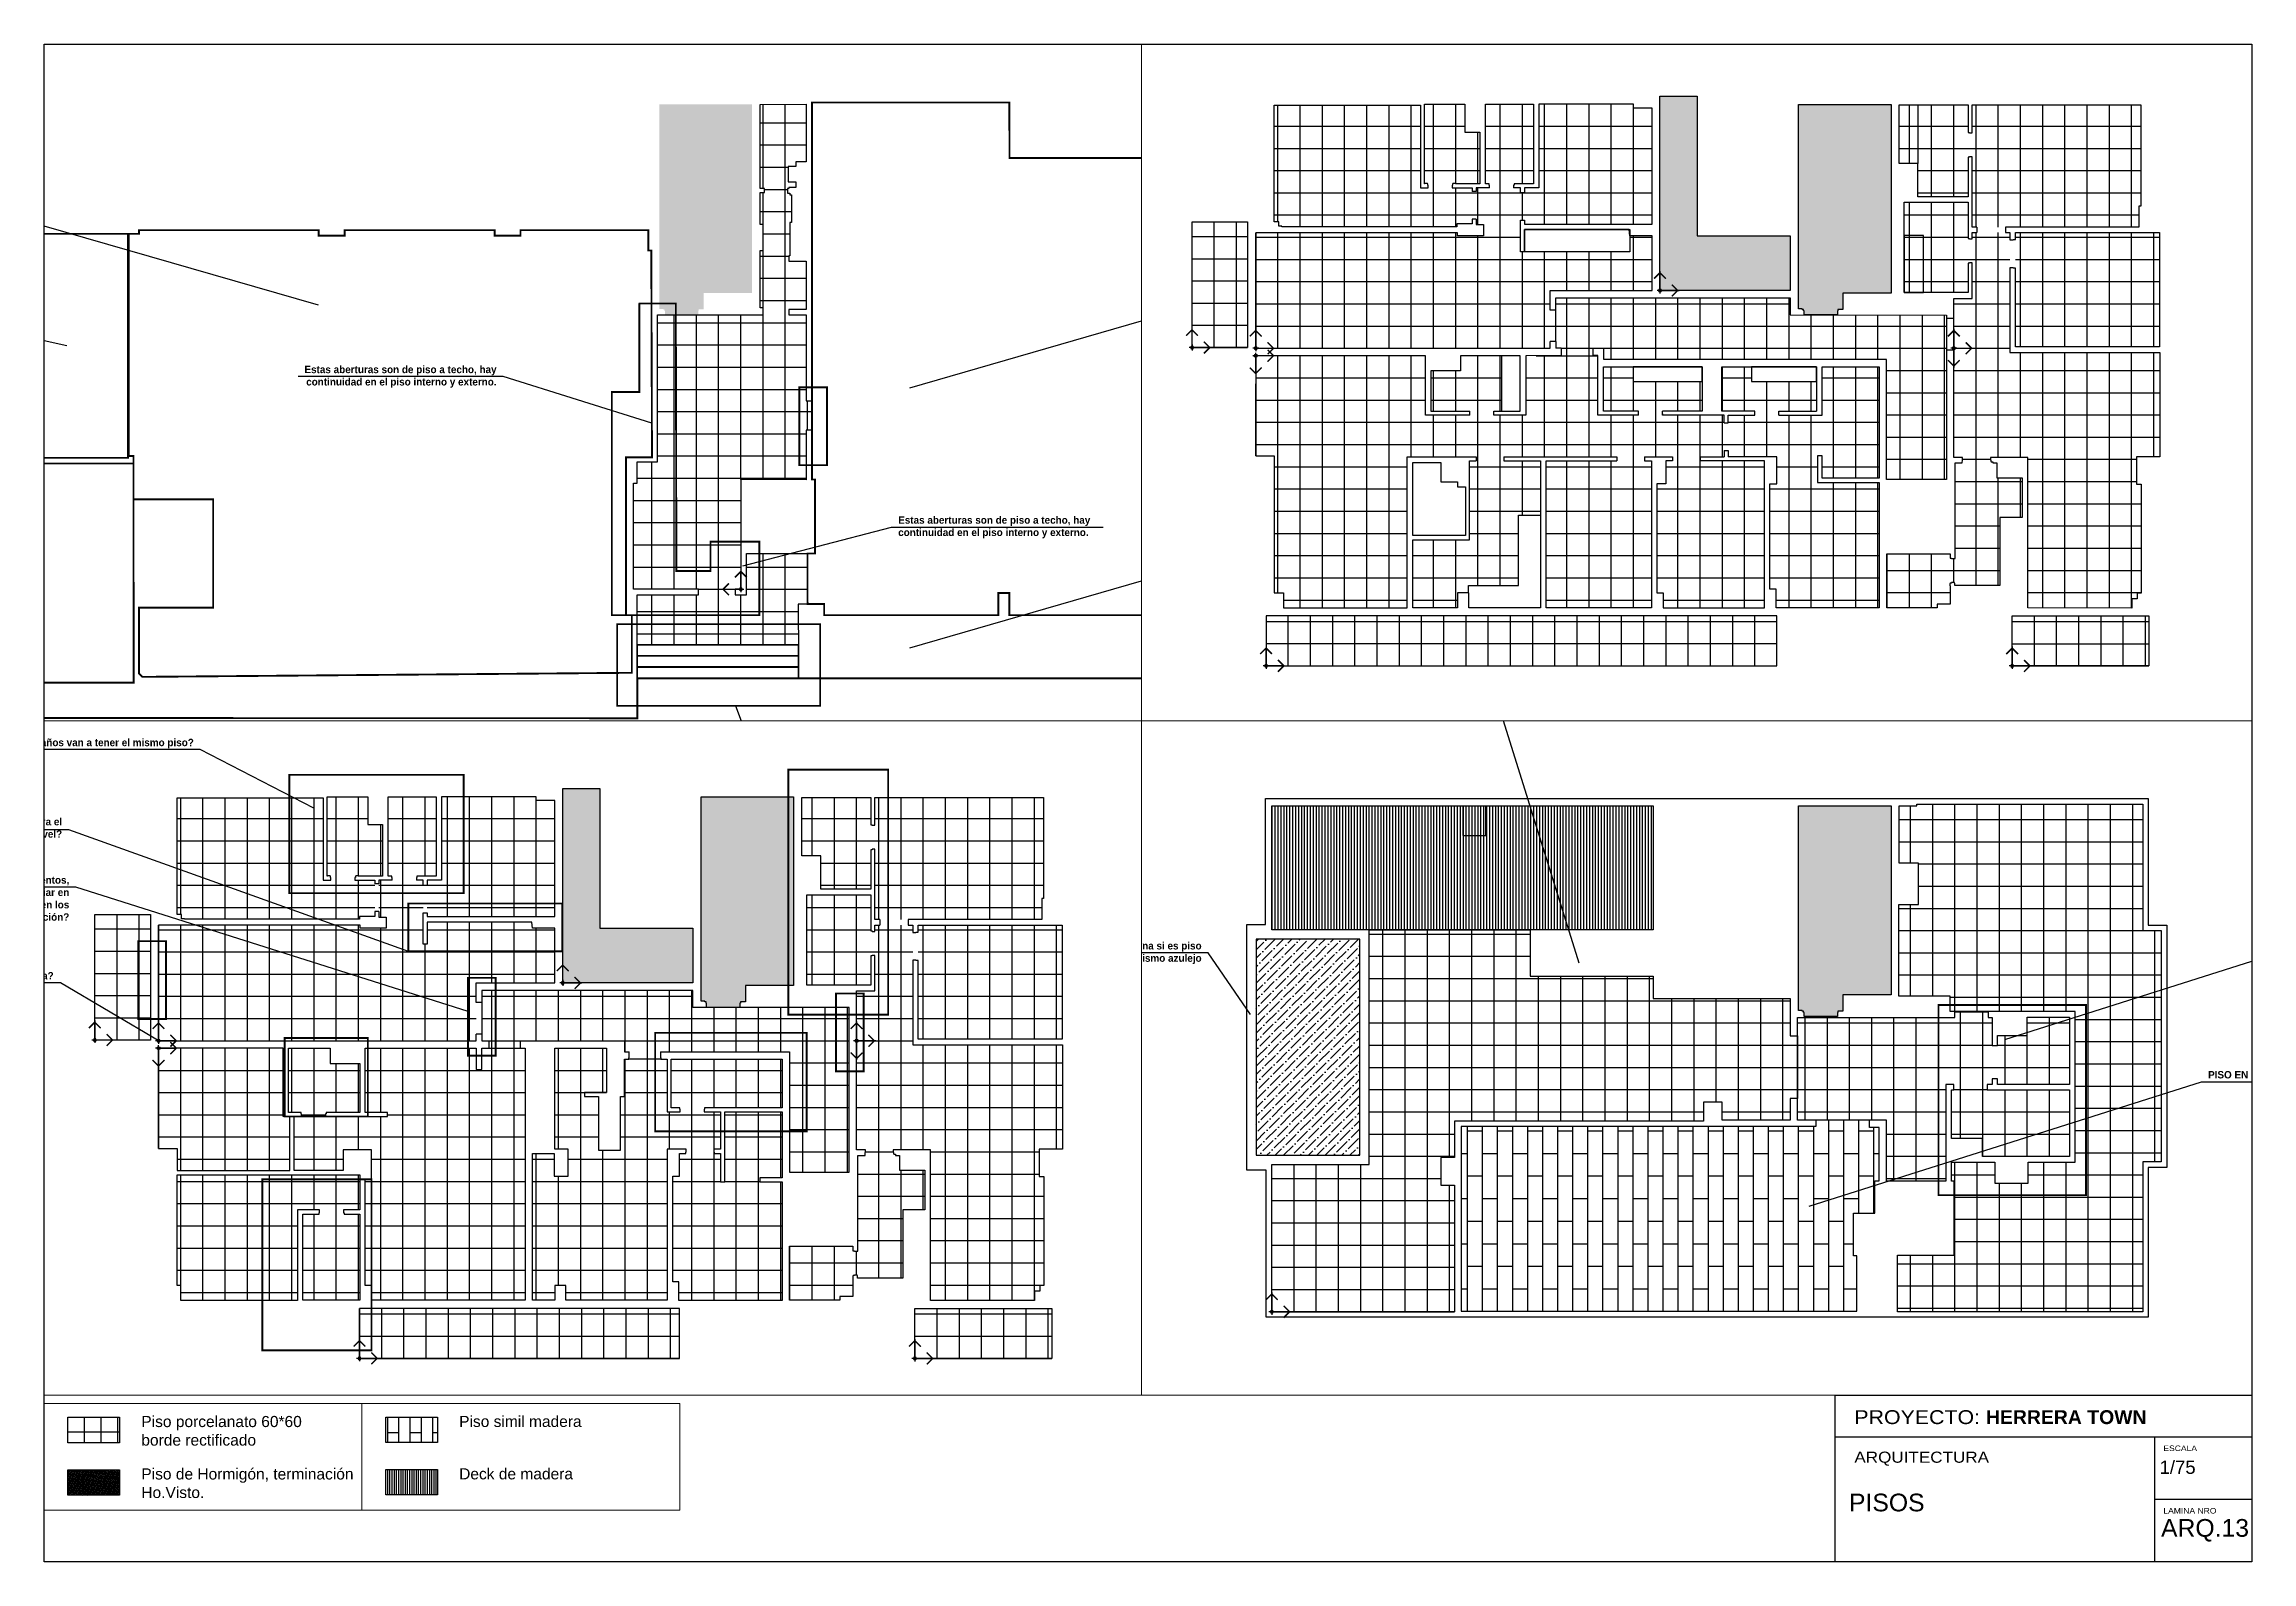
# Paper-space layout 'Pisos' of a CAD drawing. Header units: metres. Extents: x 22 to 817, y 20 to 567.
# The model-space entities are those that its viewports show. They can reach past a viewport. Long polylines and large blocks are cut down to what shows.
import ezdxf
from ezdxf.enums import TextEntityAlignment as Align

# ---------------------------------------------------------------- set-up
doc = ezdxf.new("R2010")
doc.units = ezdxf.units.M
for name, color, linetype in [('0.1', 1, 'Continuous'), ('A-Cielorraso', 1, 'Continuous'), ('A-Pisos', 251, 'Continuous'), ('CIELORRASO HT', 123, 'Continuous'), ('contorno', 2, 'Continuous'), ('hatch piso hormigon', 253, 'Continuous'), ('Hatch pisos', 252, 'Continuous'), ('Hatch pisos balcones', 252, 'Continuous'), ('NRO.ROTULO', 1, 'Continuous')]:
    doc.layers.add(name, color=color, linetype=linetype)
doc.layers.add('CORRECCIONES', color=1, linetype='Continuous', plot=False)
doc.styles.add('1-50', font='arial.ttf', dxfattribs={"width": 1.1, "height": 0.075})
doc.styles.add('ARIAL', font='arial.ttf')
doc.styles.add('ROMANS', font='arial.ttf', dxfattribs={"width": 0.8})
doc.styles.get("Standard").update_dxf_attribs({"font": 'arial.ttf'})
pattern_1 = [(0, (340.94563, -127.1151), (0, 0.6), []), (90, (340.94563, -127.1151), (-0.6, 4e-17), [])]
pattern_2 = [(0, (340.94563, -127.3151), (0, 0.6), []), (90, (340.94563, -127.3151), (-0.6, 4e-17), [])]
pattern_3 = [(0, (340.94563, -127.3151), (0, 0.6), []), (90, (340.94563, -127.3151), (-0.6, 4e-17), [])]
pattern_4 = [(45, (351.860926, -125.55388), (0.01683798, 0.06173926), [0.079375, -0.015875, 0, -0.015875])]
pattern_5 = [(0, (341.2245, -185.6931), (0, 0.6), []), (90, (341.2245, -185.6931), (-0.6, 4e-17), [])]
pattern_6 = [(0, (341.3796, -284.189), (0, 0.6), []), (90, (341.3796, -284.189), (-0.6, 4e-17), [])]
pattern_7 = [(0, (340.94563, -127.115), (0, 0.6), []), (90, (340.94563, -127.115), (-0.6, 4e-17), [])]

psp = doc.layouts.new('Pisos')

msp = doc.modelspace()

# ---------------------------------------------------------------- texts
at = {"char_height": 0.4, "attachment_point": 1}
for s, width, insert in [('Piso porcelanato 60*60\\Pborde rectificado', 5.95615, (322.451, -123.625)), ('Piso de Hormigón, terminación\\PHo.Visto.', 8.10151, (322.451, -125.513)), ('Piso simil madera', 8.10151, (322.451, -127.4)), ('Deck de madera', 8.10151, (322.451, -129.288))]:
    msp.add_mtext_dynamic_manual_height_columns(s, width=width, gutter_width=12.5, heights=[0], dxfattribs=dict(at, insert=insert))
at = {"layer": 'CORRECCIONES', "char_height": 0.2}
for s, width, insert, attachment_point in [('{\\fCentury Gothic|b1|i0|c0|p34;Estas aberturas son de piso a techo, hay continuidad en el piso interno y externo.}', 6.47444, (351.2, -77.587), 3), ('{\\fCentury Gothic|b1|i0|c0|p34;Estas aberturas son de piso a techo, hay continuidad en el piso interno y externo.}', 6.31196, (362.045, -81.654), 1), ('{\\fCentury Gothic|b1|i0|c0|p34;Los baños van a tener el mismo piso?}', 6.47444, (341.899, -118.958), 3), ('{\\fCentury Gothic|b1|i0|c0|p34;Las cocinas van a tener el escalón para el mueble? o va directo sobre el mismo nivel?}', 6.47444, (338.343, -121.097), 3), ('{\\fCentury Gothic|b1|i0|c0|p34;El piso de los pasillos entra los departamentos, definir si va a ser el mismo o si va a cambiar en áreas comunes de pasillo. Mismo caso en los balcones, el riel en el piso define la terminación?}', 6.47444, (338.536, -122.673), 3), ('{\\fCentury Gothic|b1|i0|c0|p34;Porque el arranque esta en la sala?}', 6.47444, (338.115, -125.259), 3), ('{\\fCentury Gothic|b1|i0|c0|p34;Definir esta terminación de la piscina si es piso atermico o el mismo azulejo}', 6.47444, (339.484, -274.203, 0), 3), ('{\\fCentury Gothic|b1|i0|c0|p34;PISO EN AZOTEA SIMIL MADERA}', 6.47444, (366.661, -277.687, 0), 1)]:
    msp.add_mtext_dynamic_manual_height_columns(s, width=width, gutter_width=0.75, heights=[0], dxfattribs=dict(at, insert=insert, attachment_point=attachment_point))

# ---------------------------------------------------------------- blocks, each defined once
blk = doc.blocks.new('rótulo')
for p, q in [((-35, 45), (-35, 0)), ((0, 22.5), (-35, 22.5))]:
    blk.add_line(p, q)
for points in [[(0, 0), (-794.85, 0), (-794.85, 546.62), (0, 546.62)], [(0, 0), (-150, 0), (-150, 60), (0, 60)]]:
    blk.add_lwpolyline(points, close=True)
blk.add_lwpolyline([(-150, 45), (0, 45)])
at = {"layer": '0.1'}
blk.add_line((0, 45), (0, 0), dxfattribs=at)
at = {"attachment_point": 1, "style": '1-50'}
for s, width, gutter_width, heights, insert, char_height in [('PROYECTO: {\\fArial|b1|i0|c0|p34;HERRERA TOWN}', 176.8359, 1.12, [0], (-143.11, 54.63), 5), ('ARQUITECTURA', 55.379, 1.93, [6.85], (-143.1, 39.7), 4), ('ESCALA', 32.3125, 1.12, [3.99], (-31.86, 41.91), 2), ('LAMINA NRO', 32.3125, 1.12, [3.99], (-31.86, 19.41), 2)]:
    blk.add_mtext_dynamic_manual_height_columns(s, width=width, gutter_width=gutter_width, heights=heights, dxfattribs=dict(at, insert=insert, char_height=char_height))
blk = doc.blocks.new('A$C3C1573BB')
at = {"style": 'ROMANS'}
for tag, p in [('ESCALA', (-15.56, -25.32)), ('TITULO', (-70.23, -37.14)), ('NRO', (-20.74, -36.81))]:
    blk.add_attdef(tag, p, '', height=1.5, dxfattribs=at)
blk = doc.blocks.new('dsdadaaa')
at = {"layer": 'contorno', "color": 1}
for p, q in [((338.433, -127.315), (338.273, -127.315)), ((338.352, -127.395), (338.352, -127.235))]:
    blk.add_line(p, q, dxfattribs=at)
at = {"layer": 'contorno', "color": 3, "const_width": 0.04}
blk.add_lwpolyline([(338.512, -127.635), (338.352, -127.795), (338.192, -127.635), (338.352, -127.795), (338.352, -127.315), (338.832, -127.315), (338.672, -127.475), (338.832, -127.315), (338.672, -127.155)], dxfattribs=at)
at = {"layer": 'contorno', "color": 1}
blk.add_circle((338.353, -127.315), 0.04, dxfattribs=at)

# ---------------------------------------------------------------- hatches: boundary and pattern name
h = msp.add_hatch()
h.set_pattern_fill('ANSI36', color=62, scale=0.05)
h.paths.add_polyline_path([(343.756, -274.126), (340.956, -274.126), (340.956, -279.964), (343.756, -279.964)])
at = {"layer": 'CIELORRASO HT', "transparency": 33554559}
h = msp.add_hatch(dxfattribs=at)
h.set_pattern_fill('ANSI31', color=256, scale=0.025, angle=225)
h.paths.add_polyline_path([(319.81, -129.337), (321.668, -129.337), (321.668, -130.25), (319.81, -130.25)])
h = msp.add_hatch(dxfattribs=at)
h.set_pattern_fill('ANSI31', color=256, scale=0.025, angle=225)
h.paths.add_polyline_path([(351.676, -270.526), (341.376, -270.526), (341.376, -273.876), (351.676, -273.876)])
at = {"layer": 'hatch piso hormigon', "true_color": 0x139b48, "transparency": 33554559}
h = msp.add_hatch(dxfattribs=at)
h.set_pattern_fill('ANSI36', color=114, scale=0.01)
h.paths.add_polyline_path([(358.096, -70.526), (355.596, -70.526), (355.596, -76.05), (355.696, -76.05), (355.696, -76.065), (355.731, -76.065), (355.731, -76.102), (355.746, -76.102), (355.746, -76.215), (356.646, -76.215), (356.646, -76.102), (356.661, -76.102), (356.661, -76.065), (356.796, -76.065), (356.796, -75.626), (358.096, -75.626)])
h = msp.add_hatch(dxfattribs=at)
h.set_pattern_fill('ANSI36', color=114, scale=0.01)
h.set_pattern_definition(pattern_4)
h.paths.add_polyline_path([(352.861, -124.075), (352.861, -120.305), (351.861, -120.305), (351.861, -125.534, -0.414218), (351.881, -125.554), (355.376, -125.554), (355.376, -124.075)])
h = msp.add_hatch(dxfattribs=at)
h.set_pattern_fill('ANSI36', color=114, scale=0.01)
h.paths.add_polyline_path([(358.096, -120.526), (355.596, -120.526), (355.596, -126.05), (355.696, -126.05), (355.696, -126.065), (355.731, -126.065), (355.731, -126.102), (355.746, -126.102), (355.746, -126.215), (356.646, -126.215), (356.646, -126.102), (356.661, -126.102), (356.661, -126.065), (356.796, -126.065), (356.796, -125.626), (358.096, -125.626)])
h = msp.add_hatch(dxfattribs=at)
h.set_pattern_fill('ANSI36', color=114, scale=0.01)
h.paths.add_polyline_path([(319.81, -125.562), (321.668, -125.562), (321.668, -126.475), (319.81, -126.475)])
h = msp.add_hatch(dxfattribs=at)
h.set_pattern_fill('ANSI36', color=114, scale=0.01)
h.set_pattern_definition(pattern_4)
h.paths.add_polyline_path([(352.861, -174.075), (352.861, -170.305), (351.861, -170.305), (351.861, -175.534, -0.414218), (351.881, -175.554), (355.376, -175.554), (355.376, -174.075)])
h = msp.add_hatch(dxfattribs=at)
h.set_pattern_fill('ANSI36', color=114, scale=0.01)
h.paths.add_polyline_path([(358.096, -170.526), (355.596, -170.526), (355.596, -176.05), (355.696, -176.05), (355.696, -176.065), (355.731, -176.065), (355.731, -176.102), (355.746, -176.102), (355.746, -176.215), (356.646, -176.215), (356.646, -176.102), (356.661, -176.102), (356.661, -176.065), (356.796, -176.065), (356.796, -175.626), (358.096, -175.626)])
at = {"layer": 'hatch piso hormigon', "transparency": 33554559}
h = msp.add_hatch(color=256, dxfattribs=at)
h.dxf.hatch_style = 1
h.paths.add_polyline_path([(358.096, -270.526), (355.596, -270.526), (355.596, -276.05), (355.696, -276.05), (355.696, -276.065), (355.731, -276.065), (355.731, -276.102), (355.746, -276.102), (355.746, -276.215), (356.646, -276.215), (356.646, -276.102), (356.661, -276.102), (356.661, -276.065), (356.796, -276.065), (356.796, -275.626), (358.096, -275.626)])
h = msp.add_hatch(color=256, dxfattribs=at)
h.dxf.hatch_style = 1
h.paths.add_polyline_path([(358.096, -270.526), (355.596, -270.526), (355.596, -276.05), (355.696, -276.05), (355.696, -276.065), (355.731, -276.065), (355.731, -276.102), (355.746, -276.102), (355.746, -276.215), (356.646, -276.215), (356.646, -276.102), (356.661, -276.102), (356.661, -276.065), (356.796, -276.065), (356.796, -275.626), (358.096, -275.626)])
at = {"layer": 'Hatch pisos'}
h = msp.add_hatch(dxfattribs=at)
h.set_pattern_fill('_USER', color=256, scale=0.6, double=1, pattern_type=0)
h.set_pattern_definition([(0, (357.7958, -83.6244), (0, 0.6), []), (90, (357.7958, -83.6244), (-0.6, 4e-17), [])])
h.paths.add_polyline_path([(359.564, -76.215), (359.095, -76.215), (359.095, -76.065), (359.564, -76.065), (359.564, -74.765), (359.095, -74.765), (359.095, -74.615), (359.115, -74.615), (359.115, -73.718), (359.164, -73.718), (359.164, -72.972), (359.115, -72.972), (359.115, -72.922), (359.056, -72.922), (359.056, -72.795), (359.095, -72.795), (359.095, -72.772), (359.278, -72.772), (359.278, -72.618), (359.078, -72.618), (359.075, -72.617), (359.073, -72.614), (359.073, -72.612), (359.073, -72.214), (359.074, -72.211), (359.077, -72.209), (359.08, -72.208), (359.278, -72.208), (359.278, -72.075), (359.564, -72.075), (359.564, -70.525), (358.316, -70.526), (358.316, -72.795), (358.434, -72.795), (358.434, -72.911), (358.316, -72.911), (358.316, -73.775), (358.395, -73.775), (358.395, -74.475), (358.315, -74.475), (358.315, -76.022), (358.396, -76.022), (358.395, -76.215), (355.596, -76.215), (355.546, -76.215), (355.546, -80.181), (354.995, -80.181), (354.995, -80.762), (354.895, -80.762), (354.895, -83.624), (356.652, -83.624), (356.652, -83.774), (354.995, -83.774), (354.995, -85.125), (355.001, -85.125), (359.351, -85.125), (359.346, -84.325), (359.346, -84.025), (359.596, -84.025), (359.596, -82.662), (357.946, -82.662), (357.946, -83.774), (357.646, -83.774), (357.646, -83.624), (357.796, -83.624), (357.796, -80.662), (359.564, -80.665), (359.564, -79.329), (359.714, -79.329), (359.714, -78.532), (359.564, -78.532)])
h = msp.add_hatch(dxfattribs=at)
h.set_pattern_fill('_USER', color=256, scale=0.6, double=1, pattern_type=0)
h.set_pattern_definition(pattern_1)
h.paths.add_polyline_path([(341.446, -123.704), (341.566, -123.704), (341.566, -123.82), (341.645, -123.82), (341.646, -120.549), (341.446, -120.549)])
h = msp.add_hatch(dxfattribs=at)
h.set_pattern_fill('_USER', color=256, scale=0.6, double=1, pattern_type=0)
h.set_pattern_definition(pattern_1)
h.paths.add_polyline_path([(345.391, -120.549), (341.646, -120.549), (341.646, -123.834), (346.376, -123.834), (346.376, -123.755), (346.789, -123.755), (346.789, -122.78), (345.391, -122.78)])
at = {"layer": 'Hatch pisos', "true_color": 0x636466}
h = msp.add_hatch(dxfattribs=at)
h.set_pattern_fill('_USER', color=251, scale=0.6, double=1, pattern_type=0)
h.set_pattern_definition(pattern_1)
h.paths.add_polyline_path([(346.271, -122.66), (346.341, -122.66), (346.341, -122.67), (346.996, -122.67), (346.996, -121.274), (346.595, -121.274), (346.595, -120.524), (345.501, -120.524), (345.501, -122.67), (345.511, -122.67), (345.511, -122.66), (345.581, -122.66), (345.581, -122.67), (345.591, -122.67), (345.591, -122.706), (345.601, -122.706), (345.601, -122.78), (346.251, -122.78), (346.251, -122.706), (346.261, -122.706), (346.261, -122.67), (346.271, -122.67)])
h.paths.add_polyline_path([(347.146, -122.67), (347.249, -122.67), (347.249, -122.706), (347.259, -122.706), (347.259, -122.78), (347.909, -122.78), (347.909, -122.706), (347.919, -122.706), (347.919, -122.67), (348.446, -122.67), (348.446, -120.524), (347.146, -120.524)])
at = {"layer": 'Hatch pisos'}
h = msp.add_hatch(dxfattribs=at)
h.set_pattern_fill('_USER', color=256, scale=0.6, double=1, pattern_type=0)
h.set_pattern_definition(pattern_1)
h.paths.add_polyline_path([(351.411, -123.76), (351.651, -123.76), (351.651, -120.626), (351.146, -120.626), (351.146, -120.524), (348.586, -120.524), (348.586, -122.78), (348.211, -122.78), (348.201, -122.78), (348.201, -123.76)])
at = {"layer": 'Hatch pisos', "true_color": 0x636466}
h = msp.add_hatch(dxfattribs=at)
h.set_pattern_fill('_USER', color=251, scale=0.6, double=1, pattern_type=0)
h.set_pattern_definition([(0, (359.7958, -127.1151), (0, 0.6), []), (90, (359.7958, -127.1151), (-0.6, 4e-17), [])])
h.paths.add_polyline_path([(360.18, -124.15), (360.18, -123.171), (358.456, -123.171), (358.456, -125.611), (360.18, -125.611), (360.18, -124.82), (360.216, -124.82), (360.216, -124.81), (360.29, -124.81), (360.29, -124.16), (360.216, -124.16), (360.216, -124.15)])
h.paths.add_polyline_path([(358.826, -122.121), (358.826, -123.021), (360.18, -123.021), (360.18, -121.954), (360.216, -121.954), (360.216, -121.944), (360.29, -121.944), (360.29, -121.944), (360.29, -121.294), (360.216, -121.294), (360.216, -121.284), (360.18, -121.284), (360.18, -120.541), (358.316, -120.54), (358.316, -122.121)])
at = {"layer": 'Hatch pisos'}
h = msp.add_hatch(dxfattribs=at)
h.set_pattern_fill('_USER', color=256, scale=0.6, double=1, pattern_type=0)
h.set_pattern_definition([(0, (359.7957, -127.1151), (0, 0.6), []), (90, (359.7957, -127.1151), (-0.6, 4e-17), [])])
h.paths.add_polyline_path([(364.795, -123.841), (364.795, -123.276), (364.846, -123.276), (364.846, -120.541), (360.291, -120.541), (360.29, -123.841)])
h.paths.add_polyline_path([(361.46, -123.99), (361.46, -127.076), (365.35, -127.076), (365.35, -123.991)], flags=17)
h.paths.add_polyline_path([(361.31, -127.226), (361.31, -123.99), (360.29, -123.99), (360.29, -125.766), (359.796, -125.766), (359.796, -130.063), (361.79, -130.063), (361.79, -134.129), (364.602, -134.135), (364.602, -133.881), (364.744, -133.881), (364.744, -133.726), (364.855, -133.726), (364.855, -130.783), (364.725, -130.783), (364.725, -130.043), (365.359, -130.043), (365.359, -127.226)])
h = msp.add_hatch(dxfattribs=at)
h.set_pattern_fill('_USER', color=256, scale=0.6, double=1, pattern_type=0)
h.set_pattern_definition(pattern_1)
h.paths.add_polyline_path([(349.525, -125.554), (351.646, -125.554), (351.646, -124.075), (351.046, -124.075), (351.029, -123.91), (348.201, -123.91), (348.201, -124.51), (348.091, -124.51), (348.091, -122.78), (346.899, -122.78), (346.899, -123.774), (347.095, -123.774), (347.095, -124.074), (346.395, -124.074), (346.393, -123.994), (340.946, -123.994), (340.946, -127.115), (349.525, -127.115)])
h = msp.add_hatch(dxfattribs=at)
h.set_pattern_fill('_USER', color=256, scale=0.6, double=1, pattern_type=0)
h.set_pattern_definition([(0, (0, 0), (0, 0.6), []), (90, (0, 0), (-0.6, 4e-17), [])])
h.paths.add_polyline_path([(319.81, -123.674), (321.668, -123.674), (321.668, -124.587), (319.81, -124.587)])
h = msp.add_hatch(dxfattribs=at)
h.set_pattern_fill('_USER', color=1, scale=0.6, double=1, pattern_type=0)
h.set_pattern_definition(pattern_7)
h.paths.add_polyline_path([(354.501, -125.754), (349.675, -125.754), (349.675, -126.085), (349.675, -126.935), (349.675, -127.115), (349.862, -127.115), (349.862, -127.315), (350.712, -127.315), (350.712, -127.115), (353.531, -127.115), (353.531, -127.415), (353.651, -127.415), (353.651, -127.579), (353.641, -127.579), (353.641, -127.615), (354.511, -127.615), (354.511, -127.579), (354.501, -127.579), (354.501, -127.415)])
h = msp.add_hatch(dxfattribs=at)
h.set_pattern_fill('_USER', color=1, scale=0.6, double=1, pattern_type=0)
h.set_pattern_definition(pattern_7)
h.paths.add_polyline_path([(357.985, -126.215), (355.376, -126.215), (355.376, -125.754), (354.501, -125.754), (354.501, -127.415), (357.985, -127.415)])
h = msp.add_hatch(dxfattribs=at)
h.set_pattern_fill('_USER', color=1, scale=0.6, double=1, pattern_type=0)
h.set_pattern_definition(pattern_7)
h.paths.add_polyline_path([(359.596, -126.215), (357.985, -126.215), (357.985, -127.415), (357.985, -130.665), (359.596, -130.662)])
h = msp.add_hatch(dxfattribs=at)
h.set_pattern_fill('_USER', color=256, scale=0.6, double=1, pattern_type=0)
h.set_pattern_definition(pattern_2)
h.paths.add_polyline_path([(344.495, -129.164), (344.31, -129.164), (344.31, -127.315), (340.946, -127.315), (340.946, -130.024), (341.445, -130.024), (341.445, -130.624), (344.495, -130.624)])
h.paths.add_polyline_path([(350.844, -127.315), (349.675, -127.315), (349.675, -127.895), (349.525, -127.895), (349.525, -127.315), (346.53, -127.315), (346.53, -129.054), (347.13, -129.054), (347.13, -129.164), (344.605, -129.164), (344.605, -130.624), (345.93, -130.624), (345.93, -130.062), (346.695, -130.062), (346.695, -130.862), (346.53, -130.862), (346.53, -133.724), (346.695, -133.724), (346.695, -134.125), (350.844, -134.125)])
h.paths.add_polyline_path([(346.38, -130.734), (341.695, -130.734), (341.695, -133.88), (344.695, -133.88), (344.695, -131.685), (346.38, -131.685)])
at = {"layer": 'Hatch pisos', "true_color": 0x636466}
h = msp.add_hatch(dxfattribs=at)
h.set_pattern_fill('_USER', color=251, scale=0.6, double=1, pattern_type=0)
h.set_pattern_definition(pattern_3)
h.paths.add_polyline_path([(344.46, -129.054), (344.799, -129.054), (344.799, -129.09), (344.809, -129.09), (344.809, -129.164), (345.459, -129.164), (345.459, -129.09), (345.469, -129.09), (345.469, -129.054), (346.38, -129.054), (346.38, -127.729), (345.58, -127.729), (345.58, -127.315), (344.46, -127.315)])
at = {"layer": 'Hatch pisos'}
h = msp.add_hatch(dxfattribs=at)
h.set_pattern_fill('_USER', color=256, scale=0.6, double=1, pattern_type=0)
h.set_pattern_definition(pattern_3)
h.paths.add_polyline_path([(356.125, -129.037), (355.679, -129.037), (355.679, -128.963), (355.689, -128.927), (357.785, -128.927), (357.785, -127.615), (354.79, -127.615), (354.79, -128.927), (355.019, -128.927), (355.019, -128.963), (355.029, -128.963), (355.029, -129.037), (354.68, -129.037), (354.68, -127.615), (354.511, -127.615), (353.651, -127.615), (353.531, -127.615), (353.531, -128.625), (353.424, -128.625), (353.424, -130.074), (352.824, -130.074), (352.824, -128.625), (352.444, -128.625), (352.444, -128.515), (353.044, -128.515), (353.044, -127.315), (351.646, -127.314), (351.645, -130.047), (352.01, -130.047), (352.01, -130.777), (351.63, -130.777), (351.631, -130.157), (351.044, -130.157), (351.044, -134.125), (351.644, -134.125), (351.644, -133.724), (351.944, -133.724), (351.944, -134.124), (354.68, -134.125), (354.678, -130.048), (355.193, -130.047), (355.193, -130.121), (355.183, -130.157), (355.01, -130.157), (355.01, -130.777), (354.83, -130.777), (354.83, -133.624), (354.995, -133.624), (354.995, -134.129), (357.785, -134.129), (357.785, -133.879), (357.785, -130.925), (357.185, -130.925), (357.185, -130.818), (357.785, -130.818), (357.785, -129.037), (356.235, -129.037), (356.235, -130.925), (356.125, -130.925), (356.125, -130.157), (355.953, -130.157), (355.953, -130.121), (355.943, -130.121), (355.943, -130.047), (356.125, -130.047)])
h = msp.add_hatch(dxfattribs=at)
h.set_pattern_fill('_USER', color=256, scale=0.6, double=1, pattern_type=0)
h.set_pattern_definition([(0, (359.7957, -127.1151), (0, 0.6), []), (90, (359.7957, -127.1151), (-0.6, 4e-17), [])])
h.paths.add_polyline_path([(361.04, -131.685), (361.64, -131.685), (361.64, -130.613), (360.955, -130.613), (360.955, -130.213), (360.848, -130.213), (360.848, -130.183), (360.803, -130.183), (360.803, -130.173), (360.793, -130.173), (360.793, -130.137), (360.783, -130.137), (360.783, -130.063), (360.033, -130.063), (360.033, -130.137), (360.028, -130.137), (360.023, -130.213), (359.831, -130.213), (359.831, -132.796), (359.811, -132.796), (359.737, -132.796), (359.737, -132.786), (359.694, -132.786), (359.696, -132.665), (357.985, -132.665), (357.985, -134.124), (359.346, -134.124), (359.346, -134.026), (359.696, -134.025), (359.696, -133.536), (359.691, -133.536), (359.691, -133.466), (359.701, -133.466), (359.701, -133.456), (359.737, -133.456), (359.737, -133.446), (359.811, -133.446), (359.811, -133.456), (359.821, -133.456), (359.821, -133.525), (361.04, -133.525)])
h = msp.add_hatch(dxfattribs=at)
h.set_pattern_fill('_USER', color=256, scale=0.6, double=1, pattern_type=0)
h.set_pattern_definition(pattern_2)
h.paths.add_polyline_path([(341.446, -133.724), (341.545, -133.724), (341.545, -134.13), (344.695, -134.13), (344.695, -133.88), (341.695, -133.88), (341.695, -130.734), (341.446, -130.734)])
at = {"layer": 'Hatch pisos', "true_color": 0x636466}
h = msp.add_hatch(dxfattribs=at)
h.set_pattern_fill('_USER', color=251, scale=0.6, double=1, pattern_type=0)
h.set_pattern_definition(pattern_2)
h.paths.add_polyline_path([(346.38, -131.795), (345.955, -131.795), (345.955, -131.759), (345.945, -131.759), (345.945, -131.685), (345.295, -131.685), (345.295, -131.759), (345.285, -131.759), (345.285, -131.795), (344.845, -131.795), (344.845, -134.125), (346.38, -134.125)])
at = {"layer": 'Hatch pisos'}
h = msp.add_hatch(dxfattribs=at)
h.set_pattern_fill('_USER', color=256, scale=0.6, double=1, pattern_type=0)
h.set_pattern_definition([(0, (340.94563, -177.1151), (0, 0.6), []), (90, (340.94563, -177.1151), (-0.6, 4e-17), [])])
h.paths.add_polyline_path([(349.045, -176.935), (349.045, -176.085), (348.895, -176.085), (348.895, -175.91), (348.895, -175.554), (351.046, -175.554), (351.646, -175.554), (351.646, -174.075), (351.046, -174.075), (351.046, -174.51), (348.201, -174.51), (348.091, -174.51), (348.091, -173.658), (348.201, -173.658), (348.201, -173.76), (351.411, -173.76), (351.651, -173.76), (351.651, -170.626), (351.146, -170.626), (351.146, -170.524), (348.586, -170.524), (348.586, -172.78), (348.201, -172.78), (348.201, -172.908), (348.091, -172.908), (348.091, -172.78), (347.909, -172.78), (347.909, -172.67), (348.446, -172.67), (348.446, -170.524), (347.146, -170.524), (347.146, -172.67), (347.249, -172.67), (347.249, -172.706), (347.259, -172.706), (347.259, -172.78), (346.899, -172.78), (346.899, -172.878), (346.789, -172.878), (346.789, -172.78), (346.251, -172.78), (346.251, -172.66), (346.341, -172.66), (346.996, -172.67), (346.996, -171.274), (346.595, -171.274), (346.595, -170.524), (345.501, -170.524), (345.501, -172.66), (345.591, -172.66), (345.591, -172.706), (345.601, -172.706), (345.601, -172.78), (345.391, -172.78), (345.391, -170.549), (341.446, -170.549), (341.446, -173.704), (341.566, -173.704), (341.566, -173.82), (341.646, -173.82), (346.376, -173.834), (346.376, -173.755), (346.789, -173.755), (346.789, -173.628), (346.899, -173.628), (346.899, -173.774), (347.095, -173.774), (347.095, -174.074), (346.395, -174.074), (346.393, -173.994), (340.946, -173.994), (340.946, -177.115), (341.186, -177.115), (348.895, -177.115), (348.895, -176.935)])
h.paths.add_polyline_path([(355.751, -176.216), (355.816, -176.216), (355.751, -176.216)])
at = {"layer": 'Hatch pisos', "true_color": 0x636466}
h = msp.add_hatch(dxfattribs=at)
h.set_pattern_fill('_USER', color=251, scale=0.6, double=1, pattern_type=0)
h.set_pattern_definition([(0, (359.7958, -177.1151), (0, 0.6), []), (90, (359.7958, -177.1151), (-0.6, 4e-17), [])])
h.paths.add_polyline_path([(360.18, -174.15), (360.18, -173.171), (358.456, -173.171), (358.456, -175.611), (360.18, -175.611), (360.18, -174.82), (360.216, -174.82), (360.216, -174.81), (360.29, -174.81), (360.29, -174.16), (360.216, -174.16), (360.216, -174.15)])
h.paths.add_polyline_path([(358.826, -172.121), (358.826, -173.021), (360.18, -173.021), (360.18, -171.954), (360.216, -171.954), (360.216, -171.944), (360.29, -171.944), (360.29, -171.944), (360.29, -171.294), (360.216, -171.294), (360.216, -171.284), (360.18, -171.284), (360.18, -170.541), (358.316, -170.54), (358.316, -172.121)])
at = {"layer": 'Hatch pisos'}
h = msp.add_hatch(dxfattribs=at)
h.set_pattern_fill('_USER', color=256, scale=0.6, double=1, pattern_type=0)
h.set_pattern_definition([(0, (359.7957, -177.1151), (0, 0.6), []), (90, (359.7957, -177.1151), (-0.6, 4e-17), [])])
h.paths.add_polyline_path([(364.795, -173.841), (364.795, -173.276), (364.846, -173.276), (364.846, -170.541), (360.291, -170.541), (360.29, -173.841)])
h.paths.add_polyline_path([(361.46, -173.99), (361.46, -177.076), (365.35, -177.076), (365.35, -173.991)], flags=17)
h.paths.add_polyline_path([(361.31, -177.226), (361.31, -173.99), (360.29, -173.99), (360.29, -175.766), (359.796, -175.766), (359.796, -180.063), (361.79, -180.063), (361.79, -184.129), (364.602, -184.135), (364.602, -183.881), (364.744, -183.881), (364.744, -183.726), (364.855, -183.726), (364.855, -180.783), (364.725, -180.783), (364.725, -180.043), (365.359, -180.043), (365.359, -177.226)])
h = msp.add_hatch(dxfattribs=at)
h.set_pattern_fill('_USER', color=1, scale=0.6, double=1, pattern_type=0)
h.set_pattern_definition([(0, (340.9457, -177.1151), (0, 0.6), []), (90, (340.9457, -177.1151), (-0.6, 4e-17), [])])
h.paths.add_polyline_path([(357.976, -177.414), (357.976, -180.664), (359.596, -180.664), (359.596, -176.225), (355.816, -176.216), (355.751, -176.216), (355.751, -176.216), (355.376, -176.215), (355.376, -175.754), (349.045, -175.754), (349.045, -176.085), (349.045, -176.935), (349.045, -177.114), (349.195, -177.113), (350.045, -177.114), (350.344, -177.114), (350.344, -177.414)])
h = msp.add_hatch(dxfattribs=at)
h.set_pattern_fill('_USER', color=256, scale=0.6, double=1, pattern_type=0)
h.set_pattern_definition([(0, (340.94534, -177.3151), (0, 0.6), []), (90, (340.94534, -177.3151), (-0.6, 4e-17), [])])
h.paths.add_polyline_path([(357.776, -177.614), (356.238, -177.614), (356.238, -178.921), (355.071, -178.921), (355.071, -178.811), (356.088, -178.811), (356.088, -178.014), (354.331, -178.014), (354.331, -177.614), (353.531, -177.614), (353.531, -178.811), (354.421, -178.811), (354.421, -178.921), (353.7, -178.921), (353.7, -179.126), (353.59, -179.126), (353.59, -178.921), (351.929, -178.924), (351.929, -178.811), (353.004, -178.811), (353.004, -178.014), (351.139, -178.014), (351.139, -177.614), (350.339, -177.614), (350.339, -178.811), (351.279, -178.811), (351.279, -178.925), (350.184, -178.926), (350.184, -177.314), (350.045, -177.314), (350.045, -177.114), (349.195, -177.114), (349.195, -177.314), (348.239, -177.315), (348.239, -178.921), (347.374, -178.921), (347.374, -178.811), (347.589, -178.811), (347.589, -177.315), (346.475, -177.315), (346.475, -177.728), (345.675, -177.728), (345.675, -178.811), (346.724, -178.811), (346.724, -178.921), (345.525, -178.921), (345.525, -177.315), (340.966, -177.315, -0.414218), (340.946, -177.335), (340.946, -177.355), (340.945, -180.024), (341.445, -180.024), (341.445, -183.724), (341.695, -183.724), (341.695, -184.126), (345.038, -184.126), (345.038, -180.046), (346.897, -180.046), (346.897, -180.156), (346.715, -180.156), (346.715, -182.293), (345.188, -182.293), (345.188, -184.129), (346.395, -184.129), (346.395, -183.724), (346.687, -183.724), (346.687, -183.524), (348.038, -183.524), (348.038, -181.621), (348.638, -181.621), (348.638, -180.156), (347.647, -180.156), (347.647, -180.046), (350.693, -180.046), (350.693, -180.156), (348.788, -180.156), (348.788, -184.124), (351.629, -184.124), (351.629, -180.156), (351.443, -180.156), (351.443, -180.046), (352.197, -180.046), (352.197, -180.156), (352.015, -180.156), (352.015, -180.781), (351.78, -180.781), (351.78, -183.725), (351.944, -183.725), (351.944, -184.126), (354.679, -184.126), (354.679, -180.156), (352.947, -180.156), (352.947, -180.046), (353.59, -180.046), (353.59, -179.876), (353.7, -179.876), (353.7, -180.046), (355.015, -180.046), (355.015, -180.781), (354.829, -180.781), (354.829, -183.623), (354.995, -183.624), (354.995, -184.126), (357.776, -184.126), (357.776, -180.744), (356.118, -180.744), (356.118, -180.024), (356.238, -180.024), (356.238, -180.624), (357.776, -180.624)])
h = msp.add_hatch(dxfattribs=at)
h.set_pattern_fill('_USER', color=256, scale=0.6, double=1, pattern_type=0)
h.set_pattern_definition([(0, (359.7957, -177.1151), (0, 0.6), []), (90, (359.7957, -177.1151), (-0.6, 4e-17), [])])
h.paths.add_polyline_path([(361.04, -181.685), (361.64, -181.685), (361.64, -180.613), (360.955, -180.613), (360.955, -180.213), (360.848, -180.213), (360.848, -180.183), (360.803, -180.183), (360.803, -180.173), (360.793, -180.173), (360.793, -180.137), (360.783, -180.137), (360.783, -180.063), (360.033, -180.063), (360.033, -180.137), (360.028, -180.137), (360.023, -180.213), (359.831, -180.213), (359.831, -182.796), (359.811, -182.796), (359.737, -182.796), (359.737, -182.786), (359.694, -182.786), (359.696, -182.665), (357.985, -182.665), (357.985, -184.124), (359.346, -184.124), (359.346, -184.026), (359.696, -184.025), (359.696, -183.536), (359.691, -183.536), (359.691, -183.466), (359.701, -183.466), (359.701, -183.456), (359.737, -183.456), (359.737, -183.446), (359.811, -183.446), (359.811, -183.456), (359.821, -183.456), (359.821, -183.525), (361.04, -183.525)])
h = msp.add_hatch(dxfattribs=at)
h.set_pattern_fill('_USER', color=256, scale=0.6, double=1, pattern_type=0)
h.set_pattern_definition(pattern_5)
h.paths.add_polyline_path([(364.895, -280.141), (365.396, -280.141), (365.396, -273.895), (364.895, -273.893), (364.895, -270.476), (358.796, -270.476), (358.796, -270.526), (358.316, -270.525), (358.316, -272.071), (358.843, -272.071), (358.846, -273.186), (358.313, -273.186), (358.312, -275.664), (359.694, -275.664), (359.694, -276.075), (363.071, -276.075), (363.071, -280.147), (361.805, -280.147), (361.805, -280.712), (360.905, -280.712), (360.905, -280.147), (359.729, -280.147), (359.729, -280.665), (359.807, -280.665), (359.807, -282.665), (358.275, -282.665), (358.275, -284.19), (364.895, -284.19)])
h = msp.add_hatch(dxfattribs=at)
h.set_pattern_fill('_USER', color=256, scale=0.6, double=1, pattern_type=0)
h.set_pattern_definition(pattern_6)
h.paths.add_polyline_path([(348.355, -275.123), (348.355, -273.876), (344.006, -273.876), (344.006, -280.214), (341.38, -280.213), (341.38, -284.189), (346.315, -284.19), (346.315, -280.772), (345.94, -280.772), (345.94, -280.026), (346.315, -280.026), (346.315, -279.041), (353.039, -279.041), (353.039, -278.526), (353.536, -278.526), (353.536, -279.016), (355.376, -279.016), (355.376, -278.433), (355.576, -278.433), (355.576, -276.733), (355.376, -276.733), (355.375, -275.724), (351.676, -275.724), (351.676, -275.123)])
at = {"layer": 'Hatch pisos balcones'}
h = msp.add_hatch(dxfattribs=at)
h.set_pattern_fill('_USER', color=256, scale=0.6, double=1, pattern_type=0)
h.set_pattern_definition([(0, (339.22536, -127.0951), (0, 0.6), []), (90, (339.22536, -127.0951), (-0.6, 4e-17), [])])
h.paths.add_polyline_path([(340.726, -123.704), (339.225, -123.704), (339.225, -127.095), (340.726, -127.095)])
h = msp.add_hatch(dxfattribs=at)
h.set_pattern_fill('AR-BRSTD', color=256, scale=0.006, angle=90, double=1)
h.paths.add_polyline_path([(319.81, -127.449), (321.668, -127.449), (321.668, -128.363), (319.81, -128.363)])
h = msp.add_hatch(dxfattribs=at)
h.set_pattern_fill('_USER', color=256, scale=0.6, double=1, pattern_type=0)
h.set_pattern_definition([(0, (346.37264, -135.6939), (0, 0.6), []), (90, (346.37264, -135.6939), (-0.6, 4e-17), [])])
h.paths.add_polyline_path([(346.373, -134.345), (346.373, -135.674, -0.414218), (346.393, -135.694), (355.013, -135.694), (355.013, -134.345)])
h = msp.add_hatch(dxfattribs=at)
h.set_pattern_fill('_USER', color=256, scale=0.6, double=1, pattern_type=0)
h.set_pattern_definition([(0, (361.3704, -135.696), (0, 0.6), []), (90, (361.3704, -135.696), (-0.6, 4e-17), [])])
h.paths.add_polyline_path([(361.37, -134.345), (361.37, -135.676, -0.414218), (361.39, -135.696), (365.065, -135.696), (365.065, -134.345)])
h = msp.add_hatch(dxfattribs=at)
h.set_pattern_fill('_USER', color=256, scale=0.6, double=1, pattern_type=0)
h.set_pattern_definition([(0, (339.22536, -177.0951), (0, 0.6), []), (90, (339.22536, -177.0951), (-0.6, 4e-17), [])])
h.paths.add_polyline_path([(340.726, -173.704), (339.225, -173.704), (339.225, -177.095), (340.726, -177.095)])
h = msp.add_hatch(dxfattribs=at)
h.set_pattern_fill('_USER', color=256, scale=0.6, double=1, pattern_type=0)
h.set_pattern_definition(pattern_5)
h.paths.add_polyline_path([(341.225, -184.345), (341.225, -185.673, -0.414218), (341.245, -185.693), (341.465, -185.693), (355.013, -185.694), (355.013, -184.345)])
h = msp.add_hatch(dxfattribs=at)
h.set_pattern_fill('_USER', color=256, scale=0.6, double=1, pattern_type=0)
h.set_pattern_definition([(0, (361.3704, -185.696), (0, 0.6), []), (90, (361.3704, -185.696), (-0.6, 4e-17), [])])
h.paths.add_polyline_path([(361.37, -184.345), (361.37, -185.676, -0.414218), (361.39, -185.696), (365.065, -185.696), (365.065, -184.345)])
h = msp.add_hatch(dxfattribs=at)
h.set_pattern_fill('_USER', color=256, scale=0.6, double=1, pattern_type=0)
h.set_pattern_definition(pattern_6)
h.paths.add_polyline_path([(362.921, -276.235), (361.779, -276.235), (361.779, -276.726), (360.979, -276.726), (360.979, -276.997), (360.829, -276.997), (360.829, -276.238), (360.721, -276.238), (360.721, -276.088), (359.821, -276.088), (359.821, -276.238), (355.576, -276.24), (355.576, -279.016), (357.976, -279.016), (357.976, -280.664), (359.583, -280.666), (359.579, -278.047), (359.793, -278.047), (359.793, -278.197), (359.729, -278.197), (359.729, -279.506), (360.571, -279.506), (360.571, -279.997), (362.921, -279.997), (362.921, -278.197), (360.693, -278.197), (360.693, -278.047), (360.829, -278.047), (360.829, -277.897), (360.979, -277.897), (360.979, -278.047), (362.921, -278.047)])
h = msp.add_hatch(dxfattribs=at)
h.set_pattern_fill('AR-BRSTD', color=256, scale=0.006, angle=90, double=1)
h.set_pattern_definition([(90, (341.3795, -284.18884), (-0.406451, 2e-17), []), (180, (341.3795, -284.18884), (-0.40645, -0.6096), [0.40645, -0.40645])])
h.paths.add_polyline_path([(357.083, -281.528), (357.663, -281.528), (357.663, -280.65), (357.776, -280.65), (357.776, -279.216), (357.516, -279.216), (357.516, -279.016), (356.071, -279.016), (356.071, -279.181), (346.49, -279.181), (346.49, -284.155, -0.414204), (346.51, -284.175), (357.173, -284.175), (357.173, -282.68), (357.083, -282.68)])

# ---------------------------------------------------------------- linework, layer by layer
at = {"layer": 'A-Cielorraso', "ltscale": 0.5}
for points in [[(319.81, -123.674), (321.668, -123.674), (321.668, -124.587), (319.81, -124.587)], [(319.81, -125.562), (321.668, -125.562), (321.668, -126.475), (319.81, -126.475)], [(319.81, -127.449), (321.668, -127.449), (321.668, -128.363), (319.81, -128.363)], [(319.81, -129.337), (321.668, -129.337), (321.668, -130.25), (319.81, -130.25)]]:
    msp.add_lwpolyline(points, close=True, dxfattribs=at)
at = {"layer": 'contorno'}
for p, q in [((356.652, -83.624), (357.796, -83.624)), ((346.899, -122.878), (346.789, -122.878)), ((348.091, -122.908), (348.201, -122.908)), ((346.899, -123.628), (346.789, -123.628)), ((348.091, -123.658), (348.201, -123.658)), ((360.29, -124.16), (360.29, -123.99)), ((360.419, -123.841), (360.419, -123.99)), ((361.189, -123.841), (361.189, -123.99)), ((360.29, -125.766), (360.29, -124.81)), ((349.862, -127.115), (349.862, -127.315)), ((350.712, -127.115), (350.712, -127.315)), ((354.511, -127.615), (353.641, -127.615)), ((346.899, -172.878), (346.789, -172.878)), ((348.091, -172.908), (348.201, -172.908)), ((346.899, -173.628), (346.789, -173.628)), ((348.091, -173.658), (348.201, -173.658)), ((360.29, -174.16), (360.29, -173.99)), ((360.419, -173.841), (360.419, -173.99)), ((361.189, -173.841), (361.189, -173.99)), ((360.29, -175.766), (360.29, -174.81)), ((349.045, -175.754), (355.376, -175.754)), ((349.045, -176.085), (349.045, -175.754)), ((355.376, -175.754), (355.376, -176.215)), ((349.045, -176.935), (349.045, -176.085)), ((355.376, -176.215), (359.596, -176.225)), ((359.596, -176.225), (359.596, -180.664)), ((359.596, -176.305), (359.796, -176.305)), ((349.045, -176.935), (349.045, -177.114)), ((349.195, -177.314), (348.239, -177.315)), ((348.239, -177.315), (348.239, -178.921)), ((349.195, -177.113), (349.045, -177.114)), ((349.195, -177.114), (349.195, -177.314)), ((350.045, -177.114), (350.045, -177.314)), ((350.045, -177.114), (350.344, -177.114)), ((350.184, -177.314), (350.045, -177.314)), ((350.184, -178.926), (350.184, -177.314)), ((350.344, -177.414), (350.344, -177.114)), ((357.976, -177.414), (350.344, -177.414)), ((356.238, -178.921), (356.238, -177.614)), ((356.238, -177.614), (357.776, -177.614)), ((357.776, -177.614), (357.776, -180.624)), ((357.976, -180.664), (357.976, -177.414)), ((359.596, -177.155), (359.796, -177.155)), ((351.279, -178.811), (350.339, -178.811)), ((355.071, -178.811), (356.088, -178.811)), ((348.239, -178.921), (347.374, -178.921)), ((351.279, -178.925), (350.184, -178.926)), ((353.59, -178.921), (351.929, -178.924)), ((353.59, -179.126), (353.59, -178.921)), ((353.59, -179.126), (353.7, -179.126)), ((353.7, -179.126), (353.7, -178.921)), ((353.7, -178.921), (354.421, -178.921)), ((355.071, -178.921), (356.238, -178.921)), ((353.59, -179.876), (353.7, -179.876)), ((353.59, -179.876), (353.59, -180.046)), ((353.7, -179.876), (353.7, -180.046)), ((356.238, -180.024), (356.118, -180.024)), ((356.118, -180.024), (356.118, -180.744)), ((356.238, -180.624), (356.238, -180.024)), ((352.947, -180.046), (353.59, -180.046)), ((355.015, -180.046), (353.7, -180.046)), ((355.015, -180.781), (355.015, -180.046)), ((357.776, -180.624), (356.238, -180.624)), ((354.829, -183.623), (354.829, -180.781)), ((354.829, -180.781), (355.015, -180.781)), ((356.118, -180.744), (357.776, -180.744)), ((357.776, -180.744), (357.776, -184.126)), ((359.596, -180.664), (357.976, -180.664)), ((354.995, -183.624), (354.829, -183.623)), ((354.995, -184.126), (354.995, -183.624)), ((357.776, -184.126), (354.995, -184.126))]:
    msp.add_line(p, q, dxfattribs=at)
for points in [[(355.596, -76.215), (358.395, -76.215), (358.396, -76.022), (358.315, -76.022), (358.315, -74.475), (358.395, -74.475), (358.395, -73.775), (358.316, -73.775), (358.316, -72.911), (358.434, -72.911), (358.434, -72.795), (358.316, -72.795), (358.316, -70.526), (359.564, -70.525), (359.564, -72.075), (359.278, -72.075), (359.278, -72.208), (359.08, -72.208), (359.078, -72.209), (359.076, -72.209), (359.075, -72.21), (359.074, -72.211), (359.073, -72.213), (359.073, -72.214), (359.073, -72.611), (359.073, -72.612), (359.073, -72.613), (359.073, -72.613), (359.073, -72.614), (359.074, -72.615), (359.074, -72.616), (359.075, -72.617), (359.076, -72.617), (359.077, -72.618), (359.078, -72.618), (359.079, -72.618), (359.081, -72.618), (359.278, -72.618), (359.278, -72.772), (359.095, -72.772), (359.095, -72.795), (359.056, -72.795), (359.056, -72.922), (359.115, -72.922), (359.115, -72.972), (359.164, -72.972), (359.164, -73.718), (359.115, -73.718), (359.115, -74.615), (359.095, -74.615), (359.095, -74.765), (359.564, -74.765), (359.564, -76.065), (359.095, -76.065), (359.095, -76.215), (359.564, -76.215), (359.564, -78.532), (359.714, -78.532), (359.714, -79.329), (359.564, -79.329), (359.564, -80.665), (357.796, -80.662), (357.796, -83.624), (357.646, -83.624), (357.646, -83.774), (357.946, -83.774), (357.946, -82.662), (359.596, -82.662), (359.596, -84.025), (359.346, -84.025), (359.346, -84.325), (359.351, -85.125), (355.001, -85.125), (354.995, -85.125), (354.995, -83.774), (356.652, -83.774), (356.652, -83.624), (354.895, -83.624), (354.895, -80.762), (354.995, -80.762), (354.995, -80.181), (355.546, -80.181), (355.546, -76.215), (355.596, -76.215)], [(341.446, -120.549), (345.391, -120.549), (345.391, -122.78), (345.601, -122.78)], [(346.789, -123.628), (346.789, -123.755), (346.376, -123.755), (346.376, -123.834), (341.646, -123.834), (341.646, -123.82), (341.566, -123.82), (341.566, -123.704), (341.446, -123.704), (341.446, -120.549)], [(345.601, -122.78), (345.601, -122.706), (345.591, -122.706), (345.591, -122.67), (345.581, -122.67), (345.581, -122.66), (345.511, -122.66), (345.511, -122.67), (345.501, -122.67), (345.501, -120.524), (346.595, -120.524), (346.595, -121.274), (346.996, -121.274), (346.996, -122.67), (346.341, -122.67), (346.341, -122.66), (346.271, -122.66), (346.271, -122.67), (346.261, -122.67), (346.261, -122.706), (346.251, -122.706), (346.251, -122.78)], [(347.259, -122.78), (347.259, -122.706), (347.249, -122.706), (347.249, -122.67), (347.146, -122.67), (347.146, -120.524), (348.446, -120.524), (348.446, -122.67), (347.919, -122.67), (347.919, -122.706), (347.909, -122.706), (347.909, -122.78)], [(348.201, -123.658), (348.201, -123.76), (351.411, -123.76), (351.651, -123.76), (351.651, -120.626), (351.146, -120.626), (351.146, -120.524), (348.586, -120.524), (348.586, -122.78), (348.211, -122.78), (348.201, -122.78), (348.201, -122.908)], [(355.596, -120.526), (358.096, -120.526), (358.096, -125.626), (356.796, -125.626), (356.796, -126.065), (356.661, -126.065), (356.661, -126.102), (356.646, -126.102), (356.646, -126.215), (355.746, -126.215), (355.746, -126.102), (355.731, -126.102), (355.731, -126.065), (355.696, -126.065), (355.696, -126.05), (355.596, -126.05), (355.596, -120.526)], [(358.316, -120.54), (360.18, -120.541), (360.18, -121.284), (360.216, -121.284), (360.216, -121.294), (360.29, -121.294)], [(360.29, -121.944), (360.29, -121.944), (360.216, -121.944), (360.216, -121.954), (360.18, -121.954), (360.18, -123.021), (358.826, -123.021), (358.826, -122.121), (358.316, -122.121), (358.316, -120.54)], [(360.29, -120.541), (364.846, -120.541), (364.846, -123.276), (364.795, -123.276), (364.795, -123.841), (361.189, -123.841)], [(360.29, -121.294), (360.291, -120.541)], [(360.419, -123.841), (360.29, -123.841), (360.29, -121.944)], [(346.251, -122.78), (346.789, -122.78), (346.789, -122.878)], [(347.259, -122.78), (346.899, -122.78), (346.899, -122.878)], [(348.091, -122.908), (348.091, -122.78), (347.909, -122.78)], [(358.456, -123.171), (360.18, -123.171), (360.18, -124.15), (360.216, -124.15), (360.216, -124.16), (360.29, -124.16)], [(360.29, -124.81), (360.216, -124.81), (360.216, -124.82), (360.18, -124.82), (360.18, -125.611), (358.456, -125.611), (358.456, -123.171)], [(346.899, -123.628), (346.899, -123.774), (347.095, -123.774), (347.095, -124.074), (346.395, -124.074), (346.393, -123.994), (340.946, -123.994), (340.946, -127.115), (349.525, -127.115), (349.525, -126.935)], [(349.525, -126.085), (349.525, -125.554), (351.646, -125.554), (351.646, -124.075), (351.046, -124.075), (351.029, -123.91), (348.201, -123.91), (348.201, -124.51), (348.091, -124.51), (348.091, -123.658)], [(360.29, -123.99), (360.419, -123.99)], [(361.189, -123.99), (361.31, -123.99), (361.31, -124.188)], [(361.31, -124.188), (361.31, -124.188), (361.325, -124.188), (361.399, -124.188), (361.399, -124.178), (361.46, -124.178), (361.46, -123.99), (365.351, -123.991), (365.35, -127.076), (361.46, -127.076), (361.46, -124.947), (361.435, -124.948), (361.399, -124.948), (361.399, -124.938), (361.31, -124.938)], [(361.31, -124.938), (361.31, -127.226), (365.359, -127.226), (365.359, -130.043), (364.725, -130.043), (364.725, -130.783), (364.855, -130.783), (364.855, -133.726), (364.744, -133.726), (364.744, -133.881), (364.602, -133.881), (364.602, -134.135), (361.79, -134.129), (361.79, -130.063), (360.783, -130.063)], [(354.501, -127.415), (357.985, -127.415), (357.985, -130.665), (359.596, -130.662), (359.596, -126.215), (355.376, -126.215), (355.376, -125.754), (349.675, -125.754), (349.675, -126.085)], [(360.033, -130.063), (359.796, -130.063), (359.796, -125.766), (360.29, -125.766)], [(349.675, -126.085), (349.525, -126.085)], [(349.675, -126.085), (349.675, -126.935)], [(349.675, -126.935), (349.525, -126.935)], [(349.675, -126.935), (349.675, -127.115), (349.862, -127.115)], [(344.46, -127.315), (345.58, -127.315), (345.58, -127.729), (346.38, -127.729), (346.38, -129.054), (345.469, -129.054), (345.469, -129.09), (345.459, -129.09), (345.459, -129.164)], [(344.809, -129.164), (344.809, -129.09), (344.799, -129.09), (344.799, -129.054), (344.46, -129.054), (344.46, -127.315)], [(350.712, -127.315), (350.844, -127.315), (350.844, -134.125), (346.695, -134.125), (346.695, -133.724), (346.53, -133.724), (346.53, -130.862), (346.695, -130.862), (346.695, -130.062), (345.93, -130.062), (345.93, -130.624), (344.605, -130.624), (344.605, -129.164), (344.809, -129.164)], [(345.459, -129.164), (347.13, -129.164), (347.13, -129.054), (346.53, -129.054), (346.53, -127.315), (349.525, -127.315), (349.525, -127.895), (349.675, -127.895), (349.675, -127.315), (349.862, -127.315)], [(349.862, -127.315), (350.712, -127.315)], [(350.712, -127.115), (353.531, -127.115), (353.531, -127.415), (353.651, -127.415)], [(352.01, -130.047), (351.645, -130.047), (351.646, -127.314), (353.044, -127.315), (353.044, -128.515), (352.444, -128.515), (352.444, -128.625), (352.824, -128.625), (352.824, -130.074), (353.424, -130.074), (353.424, -128.625), (353.531, -128.625), (353.531, -127.615), (353.641, -127.615), (353.641, -127.579), (353.651, -127.579), (353.651, -127.415)], [(354.501, -127.415), (354.501, -127.579), (354.511, -127.579), (354.511, -127.615), (354.68, -127.615), (354.68, -129.037), (355.029, -129.037)], [(354.79, -127.615), (357.785, -127.615), (357.785, -128.927), (355.689, -128.927), (355.689, -128.963), (355.679, -128.963), (355.679, -129.037)], [(355.029, -129.037), (355.029, -128.963), (355.019, -128.963), (355.019, -128.927), (354.79, -128.927), (354.79, -127.615)], [(355.953, -130.157), (356.125, -130.157), (356.125, -130.925), (356.235, -130.925), (356.235, -129.037), (357.785, -129.037), (357.785, -130.815), (357.785, -130.818), (357.185, -130.818), (357.185, -130.925), (357.785, -130.925), (357.785, -133.879), (357.785, -134.129), (354.995, -134.129), (354.995, -133.624), (354.83, -133.624), (354.83, -130.777), (355.01, -130.777), (355.01, -130.157), (355.183, -130.157)], [(355.679, -129.037), (356.125, -129.037), (356.125, -130.047), (355.943, -130.047), (355.943, -130.121), (355.953, -130.121), (355.953, -130.157)], [(355.183, -130.157), (355.183, -130.157), (355.183, -130.121), (355.193, -130.121), (355.193, -130.047), (354.678, -130.048), (354.68, -134.125), (351.944, -134.124), (351.944, -133.724), (351.644, -133.724), (351.644, -134.125), (351.044, -134.125), (351.044, -130.157), (351.631, -130.157), (351.63, -130.777), (352.01, -130.777), (352.01, -130.047)], [(357.985, -132.665), (359.696, -132.665), (359.694, -132.786), (359.737, -132.786), (359.737, -132.796), (359.811, -132.796), (359.831, -132.796), (359.831, -130.213), (360.023, -130.213), (360.028, -130.137), (360.033, -130.137), (360.033, -130.063)], [(360.783, -130.063), (360.783, -130.137), (360.793, -130.137), (360.793, -130.173), (360.803, -130.173), (360.803, -130.183), (360.848, -130.183), (360.848, -130.213), (360.955, -130.213), (360.955, -130.613), (361.64, -130.613), (361.64, -131.685), (361.04, -131.685), (361.04, -133.525), (359.821, -133.525), (359.821, -133.456), (359.811, -133.456), (359.811, -133.446), (359.737, -133.446), (359.737, -133.456), (359.701, -133.456), (359.701, -133.466), (359.691, -133.466), (359.691, -133.536), (359.696, -133.536), (359.696, -134.025), (359.346, -134.026), (359.346, -134.124), (357.985, -134.124), (357.985, -132.665)], [(341.446, -130.734), (346.38, -130.734), (346.38, -131.685), (345.945, -131.685)], [(345.295, -131.685), (344.695, -131.685), (344.695, -134.13), (341.545, -134.13), (341.545, -133.724), (341.446, -133.724), (341.446, -130.734)], [(345.945, -131.685), (345.945, -131.759), (345.955, -131.759), (345.955, -131.795), (346.38, -131.795), (346.38, -134.125), (344.845, -134.125), (344.845, -131.795), (345.285, -131.795), (345.285, -131.759), (345.295, -131.759), (345.295, -131.685)], [(341.446, -170.549), (345.391, -170.549), (345.391, -172.78), (345.601, -172.78)], [(346.789, -173.628), (346.789, -173.755), (346.376, -173.755), (346.376, -173.834), (341.646, -173.834), (341.646, -173.82), (341.566, -173.82), (341.566, -173.704), (341.446, -173.704), (341.446, -170.549)], [(345.601, -172.78), (345.601, -172.706), (345.591, -172.706), (345.591, -172.67), (345.581, -172.67), (345.581, -172.66), (345.511, -172.66), (345.511, -172.67), (345.501, -172.67), (345.501, -170.524), (346.595, -170.524), (346.595, -171.274), (346.996, -171.274), (346.996, -172.67), (346.341, -172.67), (346.341, -172.66), (346.271, -172.66), (346.271, -172.67), (346.261, -172.67), (346.261, -172.706), (346.251, -172.706), (346.251, -172.78)], [(347.259, -172.78), (347.259, -172.706), (347.249, -172.706), (347.249, -172.67), (347.146, -172.67), (347.146, -170.524), (348.446, -170.524), (348.446, -172.67), (347.919, -172.67), (347.919, -172.706), (347.909, -172.706), (347.909, -172.78)], [(348.201, -173.658), (348.201, -173.76), (351.411, -173.76), (351.651, -173.76), (351.651, -170.626), (351.146, -170.626), (351.146, -170.524), (348.586, -170.524), (348.586, -172.78), (348.211, -172.78), (348.201, -172.78), (348.201, -172.908)], [(355.601, -170.527), (358.101, -170.527), (358.101, -175.627), (356.801, -175.627), (356.801, -176.066), (356.666, -176.066), (356.666, -176.103), (356.651, -176.103), (356.651, -176.216), (355.751, -176.216), (355.751, -176.103), (355.736, -176.103), (355.736, -176.066), (355.701, -176.066), (355.701, -176.051), (355.601, -176.051), (355.601, -170.527)], [(358.316, -170.54), (360.18, -170.541), (360.18, -171.284), (360.216, -171.284), (360.216, -171.294), (360.29, -171.294)], [(360.29, -171.944), (360.29, -171.944), (360.216, -171.944), (360.216, -171.954), (360.18, -171.954), (360.18, -173.021), (358.826, -173.021), (358.826, -172.121), (358.316, -172.121), (358.316, -170.54)], [(360.29, -170.541), (364.846, -170.541), (364.846, -173.276), (364.795, -173.276), (364.795, -173.841), (361.189, -173.841)], [(360.29, -171.294), (360.291, -170.541)], [(360.419, -173.841), (360.29, -173.841), (360.29, -171.944)], [(346.251, -172.78), (346.789, -172.78), (346.789, -172.878)], [(347.259, -172.78), (346.899, -172.78), (346.899, -172.878)], [(348.091, -172.908), (348.091, -172.78), (347.909, -172.78)], [(358.456, -173.171), (360.18, -173.171), (360.18, -174.15), (360.216, -174.15), (360.216, -174.16), (360.29, -174.16)], [(360.29, -174.81), (360.216, -174.81), (360.216, -174.82), (360.18, -174.82), (360.18, -175.611), (358.456, -175.611), (358.456, -173.171)], [(346.899, -173.628), (346.899, -173.774), (347.095, -173.774), (347.095, -174.074), (346.395, -174.074), (346.393, -173.994), (340.946, -173.994), (340.946, -177.115), (348.895, -177.115), (348.895, -176.935)], [(348.895, -176.085), (348.895, -175.554), (351.646, -175.554), (351.646, -174.075), (351.046, -174.075), (351.029, -173.91), (348.201, -173.91), (348.201, -174.51), (348.091, -174.51), (348.091, -173.658)], [(360.29, -173.99), (360.419, -173.99)], [(361.189, -173.99), (361.31, -173.99), (361.31, -174.188)], [(361.31, -174.188), (361.31, -174.188), (361.325, -174.188), (361.399, -174.188), (361.399, -174.178), (361.46, -174.178), (361.46, -173.99), (365.351, -173.991), (365.35, -177.076), (361.46, -177.076), (361.46, -174.947), (361.435, -174.948), (361.399, -174.948), (361.399, -174.938), (361.31, -174.938)], [(361.31, -174.938), (361.31, -177.226), (365.359, -177.226), (365.359, -180.043), (364.725, -180.043), (364.725, -180.783), (364.855, -180.783), (364.855, -183.726), (364.744, -183.726), (364.744, -183.881), (364.602, -183.881), (364.602, -184.135), (361.79, -184.129), (361.79, -180.063), (360.783, -180.063)], [(360.033, -180.063), (359.796, -180.063), (359.796, -175.766), (360.29, -175.766)], [(349.045, -176.085), (348.895, -176.085)], [(349.045, -176.935), (348.895, -176.935)], [(346.724, -178.921), (345.525, -178.921), (345.525, -177.315), (340.945, -177.315), (340.945, -180.024), (341.445, -180.024), (341.445, -183.724), (341.695, -183.724), (341.695, -184.126), (345.038, -184.126), (345.038, -180.046), (346.897, -180.046)], [(347.374, -178.811), (348.089, -178.811), (348.089, -177.315), (346.475, -177.315), (346.475, -177.728), (345.675, -177.728), (345.675, -178.811), (346.724, -178.811)], [(347.589, -178.811), (347.589, -177.315)], [(349.195, -177.114), (350.045, -177.114)], [(350.339, -178.811), (350.339, -177.614), (353.004, -177.614), (353.004, -178.811), (351.929, -178.811)], [(354.421, -178.811), (353.531, -178.811), (353.531, -177.614), (356.088, -177.614), (356.088, -178.811)], [(346.724, -178.921), (346.724, -178.811)], [(347.374, -178.921), (347.374, -178.811)], [(351.279, -178.921), (351.279, -178.925), (351.279, -178.811)], [(351.929, -178.884), (351.929, -178.924), (351.929, -178.811)], [(354.421, -178.921), (354.421, -178.811)], [(355.071, -178.921), (355.071, -178.811)], [(347.647, -180.156), (348.638, -180.156), (348.638, -184.124), (346.695, -184.124), (346.695, -183.724), (346.395, -183.724), (346.395, -184.129), (345.188, -184.129), (345.188, -182.293), (346.715, -182.293), (346.715, -180.156), (346.897, -180.156)], [(346.897, -180.046), (346.897, -180.156)], [(347.647, -180.046), (347.647, -180.156)], [(347.647, -180.046), (350.693, -180.046)], [(351.443, -180.156), (351.629, -180.156), (351.629, -184.124), (348.788, -184.124), (348.788, -180.156), (350.693, -180.156)], [(350.693, -180.046), (350.693, -180.156)], [(351.443, -180.046), (351.443, -180.156)], [(351.443, -180.046), (352.197, -180.046)], [(352.197, -180.156), (352.015, -180.156), (352.015, -180.781), (351.78, -180.781), (351.78, -183.725), (351.944, -183.725), (351.944, -184.126), (354.679, -184.126), (354.679, -180.156), (352.947, -180.156)], [(352.197, -180.046), (352.197, -180.156)], [(352.947, -180.046), (352.947, -180.156)], [(357.985, -182.665), (359.696, -182.665), (359.694, -182.786), (359.737, -182.786), (359.737, -182.796), (359.811, -182.796), (359.831, -182.796), (359.831, -180.213), (360.023, -180.213), (360.028, -180.137), (360.033, -180.137), (360.033, -180.063)], [(360.783, -180.063), (360.783, -180.137), (360.793, -180.137), (360.793, -180.173), (360.803, -180.173), (360.803, -180.183), (360.848, -180.183), (360.848, -180.213), (360.955, -180.213), (360.955, -180.613), (361.64, -180.613), (361.64, -181.685), (361.04, -181.685), (361.04, -183.525), (359.821, -183.525), (359.821, -183.456), (359.811, -183.456), (359.811, -183.446), (359.737, -183.446), (359.737, -183.456), (359.701, -183.456), (359.701, -183.466), (359.691, -183.466), (359.691, -183.536), (359.696, -183.536), (359.696, -184.025), (359.346, -184.026), (359.346, -184.124), (357.985, -184.124), (357.985, -182.665)], [(346.687, -183.726), (346.687, -183.524), (348.038, -183.524), (348.038, -181.621), (348.638, -181.621)], [(341.23, -284.339), (341.23, -280.363), (340.705, -280.364), (340.705, -273.726), (341.206, -273.726), (341.206, -270.326), (365.045, -270.326), (365.045, -273.744), (365.546, -273.746), (365.546, -280.291), (365.045, -280.291), (365.045, -284.34), (341.23, -284.34)], [(341.376, -270.526), (346.54, -270.526), (346.54, -271.329), (347.161, -271.329), (347.161, -270.526), (351.676, -270.526), (351.676, -273.876), (341.376, -273.876), (341.376, -270.526)], [(355.6, -270.527), (358.1, -270.527), (358.1, -275.627), (356.8, -275.627), (356.8, -276.066), (356.665, -276.066), (356.665, -276.103), (356.65, -276.103), (356.65, -276.216), (355.75, -276.216), (355.75, -276.103), (355.735, -276.103), (355.735, -276.066), (355.7, -276.066), (355.7, -276.051), (355.6, -276.051), (355.6, -270.527)], [(355.601, -270.527), (358.101, -270.527), (358.101, -275.627), (356.801, -275.627), (356.801, -276.066), (356.666, -276.066), (356.666, -276.103), (356.651, -276.103), (356.651, -276.216), (355.751, -276.216), (355.751, -276.103), (355.736, -276.103), (355.736, -276.066), (355.701, -276.066), (355.701, -276.051), (355.601, -276.051), (355.601, -270.527)], [(358.796, -270.476), (364.895, -270.476), (364.895, -273.893), (365.396, -273.895), (365.396, -280.141), (364.895, -280.141), (364.895, -284.19), (358.275, -284.19), (358.275, -282.665), (359.807, -282.665), (359.807, -280.665), (359.729, -280.665), (359.729, -280.147), (360.905, -280.147), (360.905, -280.712), (361.805, -280.712), (361.805, -280.147), (363.071, -280.147), (363.071, -276.075), (359.694, -276.075), (359.694, -275.664), (358.312, -275.664), (358.313, -273.186), (358.846, -273.186), (358.843, -272.071), (358.316, -272.071), (358.316, -270.525), (358.796, -270.526), (358.796, -270.476)], [(344.006, -273.876), (348.355, -273.876), (348.355, -275.123), (351.676, -275.123), (351.676, -275.724), (355.375, -275.724), (355.376, -276.733), (355.576, -276.733), (355.576, -278.433), (355.376, -278.433), (355.376, -279.016), (353.536, -279.016), (353.536, -278.526), (353.039, -278.526), (353.039, -279.041), (346.315, -279.041), (346.315, -280.026), (345.94, -280.026), (345.94, -280.772), (346.315, -280.772), (346.315, -284.19), (341.38, -284.189), (341.38, -280.213), (344.006, -280.214), (344.006, -273.876)], [(355.576, -276.24), (359.821, -276.238), (359.821, -276.088), (360.721, -276.088), (360.721, -276.238), (360.829, -276.238), (360.829, -276.997), (360.979, -276.997), (360.979, -276.726), (361.779, -276.726), (361.779, -276.235), (362.921, -276.235), (362.921, -278.047), (360.979, -278.047), (360.979, -277.897), (360.829, -277.897), (360.829, -278.047), (360.693, -278.047), (360.693, -278.197), (362.921, -278.197), (362.921, -279.997), (360.571, -279.997), (360.571, -279.506), (359.729, -279.506), (359.729, -278.197), (359.793, -278.197), (359.793, -278.047), (359.579, -278.047), (359.583, -280.666), (357.976, -280.664), (357.976, -279.016), (355.576, -279.016), (355.576, -276.24)], [(357.776, -279.216), (357.516, -279.216), (357.516, -279.016), (356.071, -279.016), (356.071, -279.181), (346.49, -279.181), (346.49, -284.175), (357.173, -284.175), (357.173, -282.68), (357.083, -282.68), (357.083, -281.528), (357.663, -281.528), (357.663, -280.65), (357.776, -280.65), (357.776, -279.216)]]:
    msp.add_lwpolyline(points, dxfattribs=at)
for points in [[(351.861, -120.305), (352.861, -120.305), (352.861, -124.075), (355.376, -124.075), (355.376, -125.554), (351.861, -125.554)], [(340.726, -127.095), (339.225, -127.095), (339.225, -123.704), (340.726, -123.704)], [(344.495, -129.164), (344.31, -129.164), (344.31, -127.315), (340.946, -127.315), (340.946, -130.024), (341.445, -130.024), (341.445, -130.624), (344.495, -130.624)], [(346.373, -135.694), (355.013, -135.694), (355.013, -134.345), (346.373, -134.345)], [(365.065, -135.696), (361.37, -135.696), (361.37, -134.345), (365.065, -134.345)], [(351.861, -170.305), (352.861, -170.305), (352.861, -174.075), (355.376, -174.075), (355.376, -175.554), (351.861, -175.554)], [(358.826, -172.12), (358.316, -172.12), (358.316, -170.54), (358.826, -170.54)], [(340.726, -177.095), (339.225, -177.095), (339.225, -173.704), (340.726, -173.704)], [(351.046, -174.51), (348.201, -174.51), (348.201, -173.91), (351.046, -173.91)], [(358.979, -174.07), (358.456, -174.07), (358.456, -175.61), (358.979, -175.61)], [(351.139, -178.014), (353.004, -178.014), (353.004, -177.614), (351.139, -177.614)], [(354.331, -178.014), (356.088, -178.014), (356.088, -177.614), (354.331, -177.614)], [(345.188, -180.196), (345.94, -180.196), (345.94, -180.722), (346.395, -180.722), (346.395, -180.862), (346.605, -180.86), (346.605, -182.174), (345.188, -182.174)], [(341.225, -185.693), (355.013, -185.694), (355.013, -184.345), (341.225, -184.345)], [(365.065, -185.696), (361.37, -185.696), (361.37, -184.345), (365.065, -184.345)], [(351.676, -273.876), (341.376, -273.876), (341.376, -270.526), (351.676, -270.526)], [(340.956, -279.964), (343.756, -279.964), (343.756, -274.126), (340.956, -274.126)]]:
    msp.add_lwpolyline(points, close=True, dxfattribs=at)
at = {"layer": 'CORRECCIONES', "color": 1, "const_width": 0.05}
for points in [[(338.277, -87.102), (355.002, -87.109), (355.003, -86.028), (370.733, -86.028)], [(359.716, -70.475), (365.047, -70.475), (365.05, -71.976), (370.072, -71.978), (370.072, -70.475), (370.349, -70.475), (370.557, -84.324), (365.046, -84.324), (365.046, -83.724), (364.747, -83.724), (364.747, -84.324), (360.048, -84.323), (360.048, -84.024), (359.598, -84.022), (359.597, -82.66), (359.798, -82.66), (359.797, -80.661), (359.716, -80.661), (359.716, -70.475)], [(341.271, -74.023), (341.547, -74.023), (341.547, -73.925), (346.397, -73.925), (346.397, -74.073), (347.097, -74.073), (347.097, -73.925), (351.147, -73.923), (351.147, -74.073), (351.847, -74.073), (351.847, -73.925), (355.297, -73.925), (355.297, -74.475), (355.378, -74.475), (355.397, -80.06), (354.697, -80.061), (354.697, -84.324), (354.853, -84.324), (354.853, -85.881), (341.638, -85.991), (341.547, -85.9), (341.547, -84.224), (341.546, -84.124), (343.546, -84.124), (343.546, -81.195), (341.397, -81.195), (341.397, -80.025), (341.271, -80.024), (341.271, -74.023)], [(355.04, -75.905), (356.04, -75.905), (356.056, -83.129), (356.978, -83.129), (356.978, -82.341), (358.294, -82.341), (358.293, -84.323), (354.312, -84.324), (354.312, -78.294), (355.056, -78.294), (355.056, -75.905)]]:
    msp.add_lwpolyline(points, dxfattribs=at)
at = {"layer": 'CORRECCIONES'}
for points in [[(346.396, -75.954), (335.768, -72.884), (329.586, -72.884)], [(362.357, -78.179), (372.985, -75.109), (379.167, -75.109)], [(339.595, -77.048), (333.711, -75.791), (330.439, -75.791)], [(355.397, -79.134), (351.38, -77.877), (345.842, -77.877)], [(357.848, -82.996), (361.865, -81.944), (367.581, -81.944)], [(362.357, -85.207), (372.985, -82.137), (377.386, -82.137)], [(357.651, -86.775), (359.42, -91.284), (367.185, -91.284)], [(345.136, -120.833), (342.067, -119.249), (336.833, -119.249)], [(347.693, -124.701), (338.523, -121.417), (332.402, -121.417)], [(349.304, -126.325), (338.716, -122.964), (332.091, -122.964)], [(340.982, -127.134), (338.295, -125.55), (333.225, -125.55)], [(361.174, -276.832), (371.763, -273.471), (378.174, -273.471)]]:
    msp.add_lwpolyline(points, dxfattribs=at)
at = {"layer": 'CORRECCIONES', "color": 1, "const_width": 0.05}
for points in [[(337.12, -80.076), (341.247, -80.076), (341.247, -74.023), (340.747, -74.023), (337.12, -74.023)], [(359.375, -78.169), (360.122, -78.169), (360.122, -80.272), (359.375, -80.272)], [(337.119, -80.226), (341.397, -80.226), (341.399, -86.148), (337.12, -86.148)], [(354.457, -86.775), (359.94, -86.775), (359.94, -84.567), (354.457, -84.567)], [(354.998, -85.424), (359.353, -85.424), (359.353, -85.124), (354.998, -85.124)], [(354.998, -85.424), (359.353, -85.424), (359.353, -85.726), (354.998, -85.726)], [(359.353, -85.726), (354.998, -85.726), (354.998, -86.028), (359.353, -86.028)], [(357.951, -119.793), (360.647, -119.793), (360.647, -126.41), (357.951, -126.41)], [(344.477, -119.931), (349.184, -119.931), (349.184, -123.127), (344.477, -123.127)], [(347.693, -123.408), (351.847, -123.408), (351.847, -124.701), (347.693, -124.701)], [(340.399, -124.425), (341.146, -124.425), (341.146, -126.528), (340.399, -126.528)], [(349.304, -125.414), (350.052, -125.414), (350.052, -127.517), (349.304, -127.517)], [(359.241, -125.839), (359.989, -125.839), (359.989, -127.942), (359.241, -127.942)], [(354.355, -126.9), (358.447, -126.9), (358.447, -129.564), (354.355, -129.564)], [(344.352, -127.039), (346.597, -127.039), (346.597, -129.162), (344.352, -129.162)], [(343.748, -135.477), (346.697, -135.477), (346.697, -130.86), (343.748, -130.86)], [(363.366, -275.903), (359.382, -275.903), (359.382, -281.039), (363.366, -281.039)]]:
    msp.add_lwpolyline(points, close=True, dxfattribs=at)
at = {"layer": 'CORRECCIONES', "elevation": 0}
for points in [[(349.675, -274.774), (347.551, -267.954), (340.919, -267.954)], [(340.801, -276.156), (339.664, -274.493), (333.032, -274.493)], [(355.893, -281.339), (366.482, -277.978), (370.934, -277.978)]]:
    msp.add_lwpolyline(points, dxfattribs=at)

# ---------------------------------------------------------------- block references
at = {"layer": 'contorno', "xscale": -1}
for p, rotation in [((485.111, -421.977), 270), ((13.508, -252.869), 180), ((0.873, -254.41), 180), ((2.593, -254.43), 180), ((21.443, -254.43), 180), ((8.02, -263.009), 180), ((23.018, -263.011), 180), ((13.508, -302.869), 180), ((0.873, -304.41), 180), ((2.593, -304.43), 180), ((21.443, -304.43), 180), ((2.872, -313.008), 180), ((23.018, -313.011), 180), ((3.027, -411.504), 180)]:
    msp.add_blockref('dsdadaaa', p, dxfattribs=dict(at, rotation=rotation))
at = {"layer": 'contorno'}
for p in [(21.443, 0.2), (2.593, 0), (21.443, -49.8), (2.593, -50)]:
    msp.add_blockref('dsdadaaa', p, dxfattribs=at)

msp.set_redraw_order([(e.dxf.handle, doc.entitydb.next_handle()) for e in msp.query("TEXT MTEXT ATTDEF DIMENSION ARC_DIMENSION")])  # texts and dimensions are drawn at this point

# ---------------------------------------------------------------- block references
at = {"layer": 'A-Pisos'}
psp.add_blockref('rótulo', (816.5, 20.23), dxfattribs=at)
at = {"layer": 'NRO.ROTULO'}
ref = psp.add_blockref('A$C3C1573BB', (881.3, 113.38), dxfattribs=dict(at, xscale=1.593503793837272, yscale=1.593503793837272, zscale=1.593503793837272))
ref.add_attrib('TITULO', 'PISOS', dxfattribs={"layer": '0', "height": 6.374, "style": 'ARIAL'}).set_placement((671.47, 44.8), align=Align.TOP_LEFT)
ref.add_attrib('NRO', 'ARQ.13', dxfattribs={"layer": '0', "height": 6.374, "style": 'ARIAL'}).set_placement((783.81, 35.65), align=Align.TOP_LEFT)
ref.add_attrib('ESCALA', '1/75', dxfattribs={"layer": '0', "height": 4.781, "style": 'ARIAL'}).set_placement((783.27, 56.7), align=Align.TOP_LEFT)

# ---------------------------------------------------------------- viewports
at = {"layer": '0', "view_target_point": (267.985, -282.826)}
for center, size, view_center_point, view_height, status in [((219.18, 445.01), (395.05, 243.6998), (85.813, 204.788), 18.27748, 5), ((219.18, 201.69), (395.05, 242.9229), (84.687, 155.244), 18.21922, 3), ((616.6, 201.69), (399.8, 242.9229), (84.865, 5.49), 18.21921, 4)]:
    psp.add_viewport(center=center, size=size, view_center_point=view_center_point, view_height=view_height, status=status, dxfattribs=at)
psp.add_viewport(center=(616.6, 445.01), size=(399.8, 243.6998), view_center_point=(84.865, 104.788), view_height=18.27748, dxfattribs=at)
at = {"layer": 'Defpoints', "view_target_point": (267.985, -282.826)}
for center, view_center_point, status in [((78.87, 58.07), (56.689, 157.73), 6), ((193.3, 58.07), (56.689, 153.951), 7)]:
    psp.add_viewport(center=center, size=(114.43, 38.4998), view_center_point=view_center_point, view_height=3.84998, status=status, dxfattribs=at)

doc.saveas('drawing.dxf')
